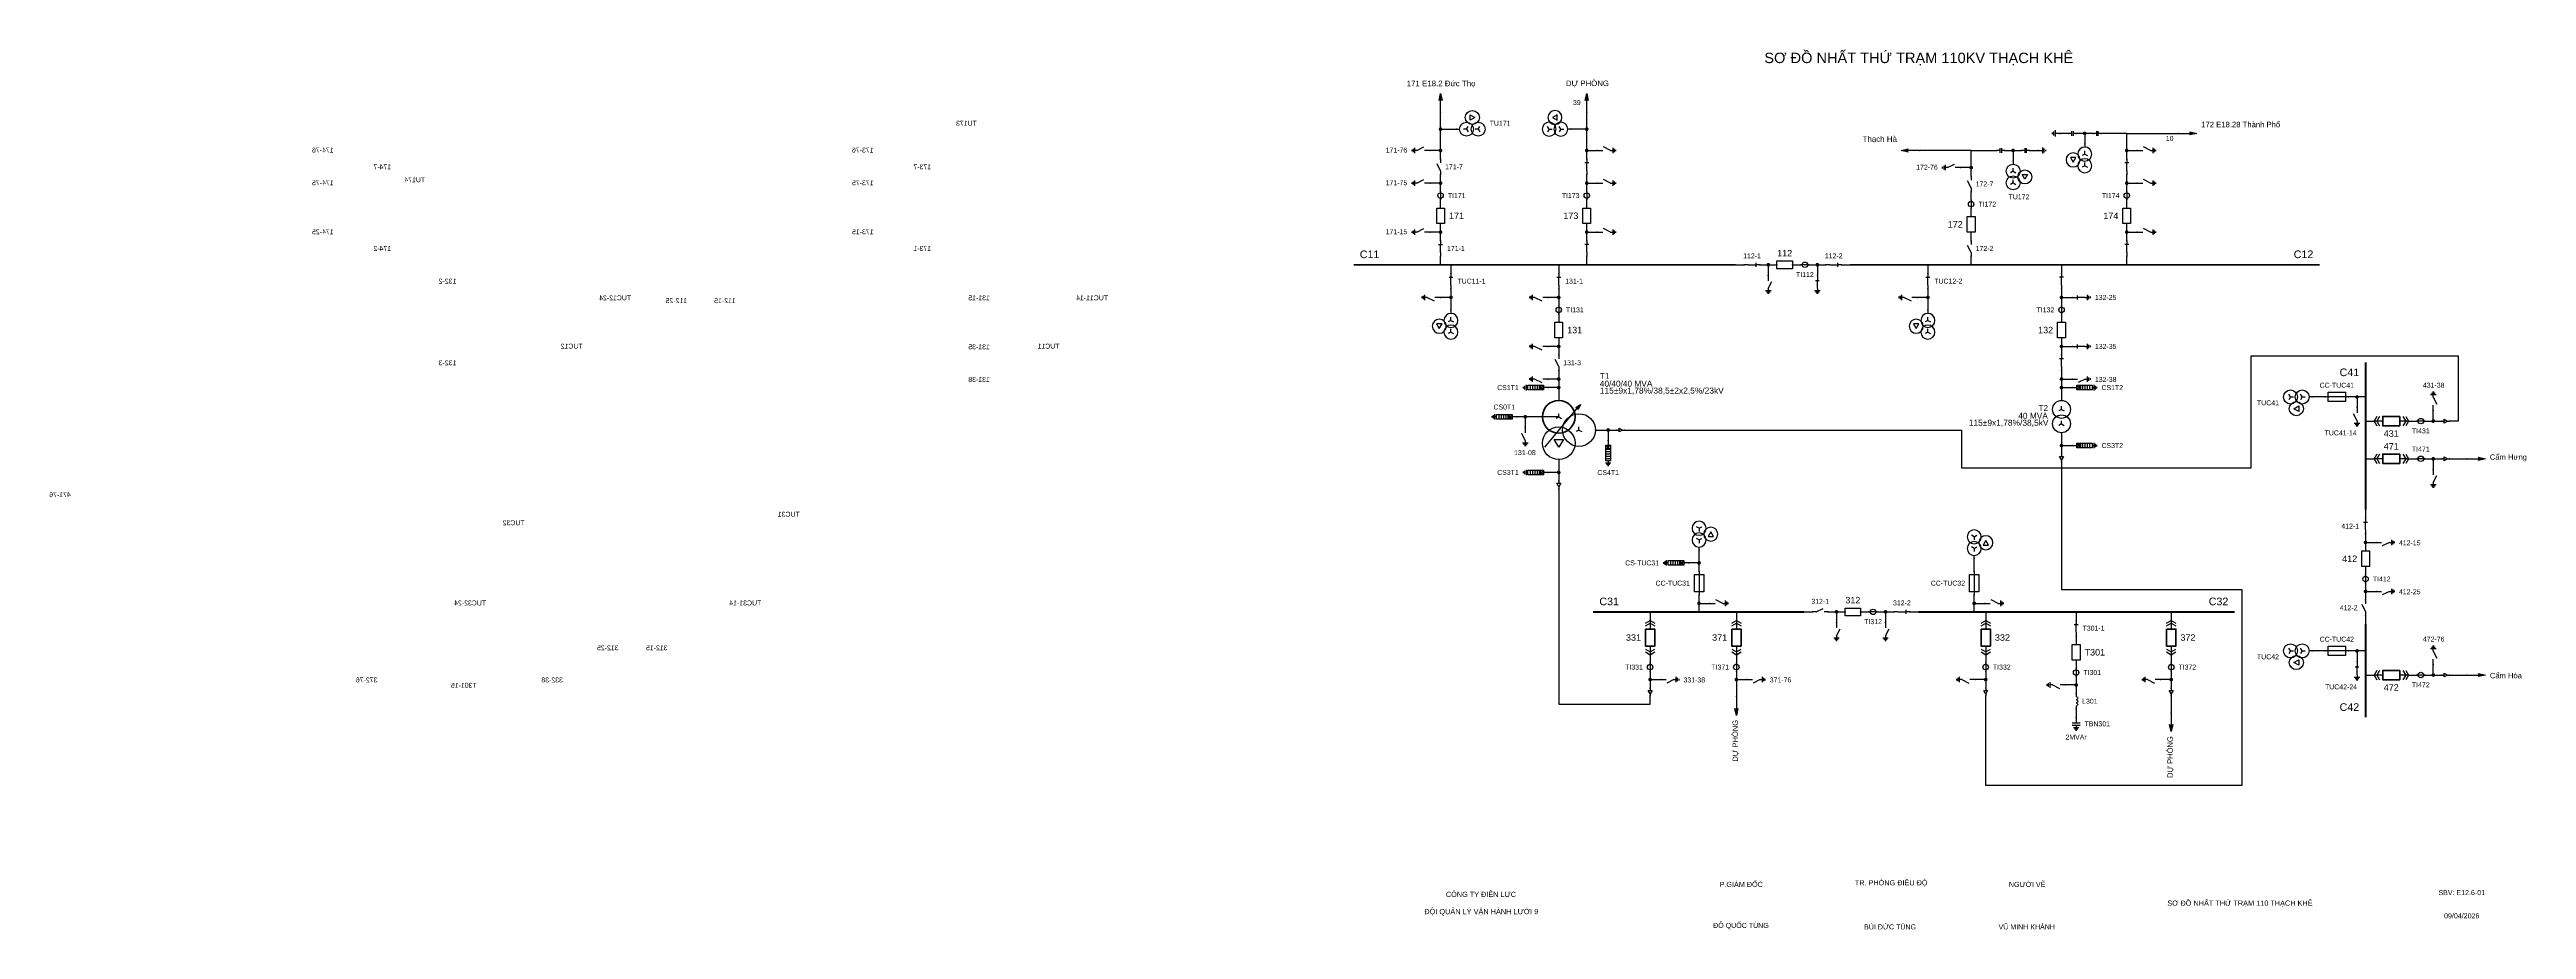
# Model space of a CAD drawing. Header units: millimetres. Extents: x -384 to 411, y 7 to 290.
import ezdxf

# ---------------------------------------------------------------- set-up
doc = ezdxf.new("R2010")
doc.units = ezdxf.units.MM
for name, color, linetype, lineweight in [('BUSBAR_110KV', 1, 'Continuous', 50), ('BUSBAR_22KV', 5, 'Continuous', 50), ('BUSBAR_35KV', 30, 'Continuous', 50), ('GROUND', 3, 'Continuous', 25), ('HV_110KV', 1, 'Continuous', 25), ('MV_22KV', 5, 'Continuous', 25), ('MV_35KV', 30, 'Continuous', 25)]:
    doc.layers.add(name, color=color, linetype=linetype, lineweight=lineweight)
doc.layers.add('SYM_PORTS', color=8, linetype='Continuous', plot=False)
doc.layers.add('TEXT', color=7, linetype='Continuous')
doc.styles.add('SLD_TEXT', font='arial.ttf')

# ---------------------------------------------------------------- blocks, each defined once
blk = doc.blocks.new('SYM_DISCONNECTOR_CLOSED')
at = {"lineweight": 25}
for points in [[(-0.625, 1.25), (0.625, 1.25)], [(0, 2.5), (0, 1.25)], [(0, -1.25), (0, 1.5)], [(0, -1.25), (0, -2.5)]]:
    blk.add_lwpolyline(points, dxfattribs=at)
at = {"layer": 'SYM_PORTS'}
for p in [(0, 2.5), (0, -2.5)]:
    blk.add_point(p, dxfattribs=at)
blk.add_attdef('DEVICE_CODE', (1.625, -0.5), '', height=2)
blk = doc.blocks.new('SYM_EARTHING_SWITCH_OPEN')
at = {"lineweight": 25}
for points in [[(0, -1.25), (-1.125, 1)], [(0, 3), (0, 1.25)], [(-0.875, -2), (0.875, -2)], [(-0.5625, -2.4375), (0.5625, -2.4375)], [(-0.25, -2.875), (0.25, -2.875)], [(0, -1.25), (0, -2)]]:
    blk.add_lwpolyline(points, dxfattribs=at)
at = {"layer": 'SYM_PORTS'}
blk.add_point((0, 3), dxfattribs=at)
blk.add_attdef('DEVICE_CODE', (1.875, 0), '', height=2)
blk = doc.blocks.new('SYM_CIRCUIT_BREAKER')
at = {"lineweight": 25}
blk.add_lwpolyline([(-1.25, 2.5), (1.25, 2.5), (1.25, -2.5), (-1.25, -2.5)], close=True, dxfattribs=at)
at = {"layer": 'SYM_PORTS'}
for p in [(0, 2.5), (0, -2.5)]:
    blk.add_point(p, dxfattribs=at)
blk.add_attdef('DEVICE_CODE', (2.25, -0.5), '', height=2)
at = {"flags": 1}
blk.add_attdef('RATING', (2.25, -3.5), '', height=2, dxfattribs=at)
blk = doc.blocks.new('SYM_CURRENT_TRANSFORMER')
at = {"lineweight": 25}
blk.add_lwpolyline([(0, 1.25), (0, -1.25)], dxfattribs=at)
blk.add_circle((0, 0), 0.875, dxfattribs=at)
at = {"layer": 'SYM_PORTS'}
for p in [(0, 1.25), (0, -1.25)]:
    blk.add_point(p, dxfattribs=at)
blk.add_attdef('DEVICE_CODE', (1.875, -1.75), '', height=2)
at = {"flags": 1}
blk.add_attdef('RATIO', (1.875, -4.75), '', height=2, dxfattribs=at)
blk = doc.blocks.new('SYM_DISCONNECTOR_OPEN')
at = {"lineweight": 25}
for points in [[(0, -1.25), (-1.125, 1)], [(0, 2.5), (0, 1.25)], [(0, -1.25), (0, -2.5)]]:
    blk.add_lwpolyline(points, dxfattribs=at)
at = {"layer": 'SYM_PORTS'}
for p in [(0, 2.5), (0, -2.5)]:
    blk.add_point(p, dxfattribs=at)
blk.add_attdef('DEVICE_CODE', (1, -0.5), '', height=2)
blk = doc.blocks.new('SYM_VOLTAGE_TRANSFORMER')
at = {"lineweight": 25}
for points in [[(0, 1.375), (-0.8625, 0.875)], [(0, 4.625), (0, 3.625)], [(0, 1.375), (0, 2.375)], [(0, 1.375), (0.8625, 0.875)], [(0, -2.375), (-0.8625, -2.875)], [(0, -2.375), (0, -1.375)], [(0, -2.375), (0.8625, -2.875)]]:
    blk.add_lwpolyline(points, dxfattribs=at)
blk.add_lwpolyline([(2.875, 0.25), (4.625, 0.25), (3.75, -1.25)], close=True, dxfattribs=at)
for centre in [(0, 1.375), (3.75, -0.5), (0, -2.375)]:
    blk.add_circle(centre, 2.25, dxfattribs=at)
at = {"layer": 'SYM_PORTS'}
blk.add_point((0, 4.625), dxfattribs=at)
blk.add_attdef('DEVICE_CODE', (7, 1.625), '', height=2)
at = {"flags": 1}
blk.add_attdef('RATIO', (7, -1.375), '', height=2, dxfattribs=at)
blk = doc.blocks.new('SYM_LINE_FEEDER_ARROW')
blk.add_hatch(color=7).paths.add_polyline_path([(0, -3), (-0.5, -0.75), (0, -1.25), (0.5, -0.75)])
at = {"lineweight": 25}
blk.add_lwpolyline([(0, 3), (0, -1.25)], dxfattribs=at)
blk.add_lwpolyline([(0, -3), (-0.5, -0.75), (0, -1.25), (0.5, -0.75)], close=True, dxfattribs=at)
at = {"layer": 'SYM_PORTS'}
blk.add_point((0, 3), dxfattribs=at)
blk.add_attdef('LINE_NAME', (1.5, 0), '', height=2)
blk = doc.blocks.new('SYM_SURGE_ARRESTER')
at = {"lineweight": 25}
for points in [[(-0.75, 2.5), (0.75, 2.5), (0.75, 1.25), (-0.75, 1.25)], [(-0.75, 1.25), (0.75, 1.25), (0.75, -2.5), (-0.75, -2.5)]]:
    blk.add_lwpolyline(points, close=True, dxfattribs=at)
for points in [[(-0.75, 2.5), (0.75, 1.25)], [(0.75, 2.5), (-0.75, 1.25)], [(-0.75, 0.5), (0.75, 0.5)], [(0, 4), (0, 2.5)], [(-0.875, -3.125), (0.875, -3.125)], [(-0.75, -0.25), (0.75, -0.25)], [(-0.75, -1), (0.75, -1)], [(-0.75, -1.75), (0.75, -1.75)], [(-0.5625, -3.5625), (0.5625, -3.5625)], [(-0.25, -4), (0.25, -4)], [(0, -2.5), (0, -3.125)]]:
    blk.add_lwpolyline(points, dxfattribs=at)
at = {"layer": 'SYM_PORTS'}
blk.add_point((0, 4), dxfattribs=at)
blk.add_attdef('DEVICE_CODE', (1.875, 1), '', height=2)
blk = doc.blocks.new('SYM_TRANSFORMER_3W')
blk.add_hatch(color=7).paths.add_polyline_path([(3.75, 8.25), (3.0125, 6.575), (2.2375, 7.225)])
at = {"lineweight": 25}
for points in [[(3.75, 8.25), (3.0125, 6.575), (2.2375, 7.225)], [(-4.75, -3), (-1.75, -3), (-3.25, -5.5)]]:
    blk.add_lwpolyline(points, close=True, dxfattribs=at)
for points in [[(-3.25, 4.25), (-8.5, 4.25)], [(-7.75, -5.5), (3.0125, 7.35)], [(-3.25, 4.25), (-4.1125, 3.75)], [(-3.25, 4.25), (-3.25, 5.25)], [(-3.25, 4.25), (-2.3875, 3.75)], [(3.25, 0), (2.3875, -0.5)], [(3.25, 0), (3.25, 1)], [(3.25, 0), (4.1125, -0.5)]]:
    blk.add_lwpolyline(points, dxfattribs=at)
at = {"lineweight": 50}
blk.add_circle((-3.25, 4.25), 5.25, dxfattribs=at)
at = {"lineweight": 25}
for centre in [(-3.25, -4.25), (3.25, 0)]:
    blk.add_circle(centre, 5.25, dxfattribs=at)
at = {"layer": 'SYM_PORTS'}
for p in [(-3.25, 9.5), (-8.5, 4.25), (8.5, 0), (-3.25, -9.5)]:
    blk.add_point(p, dxfattribs=at)
blk.add_attdef('DEVICE_CODE', (9.5, 6.5), '', height=2)
at = {"flags": 1}
for tag, p in [('VOLTAGE_RATIO', (9.5, 0.5)), ('POWER', (9.5, 3.5))]:
    blk.add_attdef(tag, p, '', height=2, dxfattribs=at)
blk = doc.blocks.new('SYM_CABLE_TERMINATION')
at = {"lineweight": 25}
blk.add_lwpolyline([(-0.625, 0.5), (0.625, 0.5), (0, -0.625)], close=True, dxfattribs=at)
for points in [[(0, 1.25), (0, 0.5)], [(0, -0.625), (0, -1.25)]]:
    blk.add_lwpolyline(points, dxfattribs=at)
at = {"layer": 'SYM_PORTS'}
for p in [(0, 1.25), (0, -1.25)]:
    blk.add_point(p, dxfattribs=at)
blk = doc.blocks.new('SYM_EARTHING_SWITCH_CLOSED')
at = {"lineweight": 25}
for points in [[(-0.625, 1.25), (0.625, 1.25)], [(0, 3), (0, 1.25)], [(0, -1.25), (0, 1.5)], [(-0.875, -2), (0.875, -2)], [(-0.5625, -2.4375), (0.5625, -2.4375)], [(-0.25, -2.875), (0.25, -2.875)], [(0, -1.25), (0, -2)]]:
    blk.add_lwpolyline(points, dxfattribs=at)
at = {"layer": 'SYM_PORTS'}
blk.add_point((0, 3), dxfattribs=at)
blk.add_attdef('DEVICE_CODE', (1.875, 0), '', height=2)
blk = doc.blocks.new('SYM_COUPLING_CAPACITOR')
at = {"lineweight": 25}
for points in [[(-0.75, 0.25), (0.75, 0.25)], [(0, 1.25), (0, 0.25)], [(-0.75, -0.25), (0.75, -0.25)], [(0, -0.25), (0, -1.25)]]:
    blk.add_lwpolyline(points, dxfattribs=at)
at = {"layer": 'SYM_PORTS'}
for p in [(0, 1.25), (0, -1.25)]:
    blk.add_point(p, dxfattribs=at)
blk.add_attdef('DEVICE_CODE', (1.75, -1.75), '', height=2)
blk = doc.blocks.new('SYM_GROUND_SYMBOL')
at = {"lineweight": 25}
for points in [[(0, 1.25), (0, -0.25)], [(-1, -0.25), (1, -0.25)], [(-0.625, -0.75), (0.625, -0.75)], [(-0.25, -1.25), (0.25, -1.25)]]:
    blk.add_lwpolyline(points, dxfattribs=at)
at = {"layer": 'SYM_PORTS'}
blk.add_point((0, 1.25), dxfattribs=at)
blk = doc.blocks.new('SYM_TRANSFORMER_2W')
at = {"lineweight": 25}
for points in [[(0, 2.3125), (-0.8625, 1.8125)], [(0, 2.3125), (0, 3.3125)], [(0, 2.3125), (0.8625, 1.8125)], [(0, -2.3125), (-0.8625, -2.8125)], [(0, -2.3125), (0, -1.3125)], [(0, -2.3125), (0.8625, -2.8125)]]:
    blk.add_lwpolyline(points, dxfattribs=at)
for centre in [(0, 2.3125), (0, -2.3125)]:
    blk.add_circle(centre, 2.875, dxfattribs=at)
at = {"layer": 'SYM_PORTS'}
for p in [(0, 5.1875), (0, -5.1875)]:
    blk.add_point(p, dxfattribs=at)
blk.add_attdef('DEVICE_CODE', (3.875, 2.1875), '', height=2)
at = {"flags": 1}
for tag, p in [('POWER', (3.875, -0.8125)), ('VOLTAGE_RATIO', (3.875, -3.8125))]:
    blk.add_attdef(tag, p, '', height=2, dxfattribs=at)
blk = doc.blocks.new('SYM_DRAWOUT_BREAKER')
at = {"lineweight": 25}
for points in [[(-1.5, 4.625), (0, 5.5), (1.5, 4.625)], [(-1.5, 3.75), (0, 4.625), (1.5, 3.75)], [(0, 5.5), (0, 2.75)], [(-1.5, -3.75), (0, -4.625), (1.5, -3.75)], [(-1.5, -4.625), (0, -5.5), (1.5, -4.625)], [(0, -2.75), (0, -5.5)]]:
    blk.add_lwpolyline(points, dxfattribs=at)
at = {"lineweight": 35}
blk.add_lwpolyline([(-1.5, 2.75), (1.5, 2.75), (1.5, -2.75), (-1.5, -2.75)], close=True, dxfattribs=at)
at = {"layer": 'SYM_PORTS'}
for p in [(0, 5.5), (0, -5.5)]:
    blk.add_point(p, dxfattribs=at)
blk.add_attdef('DEVICE_CODE', (2.5, 2.5), '', height=2)
at = {"flags": 1}
blk.add_attdef('RATING', (2.5, -0.5), '', height=2, dxfattribs=at)
blk = doc.blocks.new('SYM_FUSE_DISCONNECTOR')
at = {"lineweight": 25}
blk.add_lwpolyline([(-1.5, 2.75), (1.5, 2.75), (1.5, -2.75), (-1.5, -2.75)], close=True, dxfattribs=at)
blk.add_lwpolyline([(0, 3.75), (0, -3.75)], dxfattribs=at)
at = {"layer": 'SYM_PORTS'}
for p in [(0, 3.75), (0, -3.75)]:
    blk.add_point(p, dxfattribs=at)
blk.add_attdef('DEVICE_CODE', (2.5, 0.75), '', height=2)
at = {"flags": 1}
blk.add_attdef('RATING', (2.5, -2.25), '', height=2, dxfattribs=at)
blk = doc.blocks.new('SYM_SHUNT_REACTOR')
at = {"lineweight": 25}
for points in [[(0, 2.5), (0, 1.5)], [(0, 1.5), (0.25, 1.4325), (0.4325, 1.25), (0.5, 1), (0.4325, 0.75), (0.25, 0.5675), (0, 0.5), (0.25, 0.4325), (0.4325, 0.25), (0.5, 0), (0.4325, -0.25), (0.25, -0.4325), (0, -0.5), (0.25, -0.5675), (0.4325, -0.75), (0.5, -1), (0.4325, -1.25), (0.25, -1.4325), (0, -1.5)], [(0, -1.5), (0, -2.5)]]:
    blk.add_lwpolyline(points, dxfattribs=at)
at = {"layer": 'SYM_PORTS'}
for p in [(0, 2.5), (0, -2.5)]:
    blk.add_point(p, dxfattribs=at)
blk.add_attdef('DEVICE_CODE', (1.5, -0.5), '', height=2)
at = {"flags": 1}
blk.add_attdef('RATING', (1.5, -3.5), '', height=2, dxfattribs=at)
blk = doc.blocks.new('SYM_SHUNT_CAPACITOR')
at = {"lineweight": 25}
for points in [[(-1.25, 0.375), (1.25, 0.375)], [(0, 2), (0, 0.375)], [(-1.25, -0.375), (1.25, -0.375)], [(-0.875, -1.125), (0.875, -1.125)], [(-0.5625, -1.5625), (0.5625, -1.5625)], [(-0.25, -2), (0.25, -2)], [(0, -0.375), (0, -1.125)]]:
    blk.add_lwpolyline(points, dxfattribs=at)
at = {"layer": 'SYM_PORTS'}
blk.add_point((0, 2), dxfattribs=at)
blk.add_attdef('DEVICE_CODE', (2.25, -1), '', height=2)
at = {"flags": 1}
blk.add_attdef('RATING', (2.25, -4), '', height=2, dxfattribs=at)

msp = doc.modelspace()

# ---------------------------------------------------------------- hatches: boundary and pattern name
at = {"layer": 'HV_110KV'}
h = msp.add_hatch(color=7, dxfattribs=at)
edge = h.paths.add_edge_path()
edge.add_arc((62.2, 264.32), 0.6, 0, 360)
h = msp.add_hatch(color=7, dxfattribs=at)
edge = h.paths.add_edge_path()
edge.add_arc((109.13, 264.32), 0.6, 0, 360)
h = msp.add_hatch(color=7, dxfattribs=at)
edge = h.paths.add_edge_path()
edge.add_arc((269.03, 262.95), 0.6, 0, 360)
h = msp.add_hatch(color=7, dxfattribs=at)
edge = h.paths.add_edge_path()
edge.add_arc((62.2, 257.46), 0.6, 0, 360)
h = msp.add_hatch(color=7, dxfattribs=at)
edge = h.paths.add_edge_path()
edge.add_arc((109.13, 257.46), 0.6, 0, 360)
h = msp.add_hatch(color=7, dxfattribs=at)
edge = h.paths.add_edge_path()
edge.add_arc((246.03, 257.46), 0.6, 0, 360)
h = msp.add_hatch(color=7, dxfattribs=at)
edge = h.paths.add_edge_path()
edge.add_arc((282.51, 257.46), 0.6, 0, 360)
h = msp.add_hatch(color=7, dxfattribs=at)
edge = h.paths.add_edge_path()
edge.add_arc((62.2, 246.97), 0.6, 0, 360)
h = msp.add_hatch(color=7, dxfattribs=at)
edge = h.paths.add_edge_path()
edge.add_arc((109.13, 246.97), 0.6, 0, 360)
h = msp.add_hatch(color=7, dxfattribs=at)
edge = h.paths.add_edge_path()
edge.add_arc((232.55, 251.97), 0.6, 0, 360)
h = msp.add_hatch(color=7, dxfattribs=at)
edge = h.paths.add_edge_path()
edge.add_arc((282.51, 246.97), 0.6, 0, 360)
h = msp.add_hatch(color=7, dxfattribs=at)
edge = h.paths.add_edge_path()
edge.add_arc((62.2, 231.24), 0.6, 0, 360)
h = msp.add_hatch(color=7, dxfattribs=at)
edge = h.paths.add_edge_path()
edge.add_arc((109.13, 231.24), 0.6, 0, 360)
h = msp.add_hatch(color=7, dxfattribs=at)
edge = h.paths.add_edge_path()
edge.add_arc((282.51, 231.24), 0.6, 0, 360)
h = msp.add_hatch(color=7, dxfattribs=at)
edge = h.paths.add_edge_path()
edge.add_arc((167.43, 220.75), 0.6, 0, 360)
h = msp.add_hatch(color=7, dxfattribs=at)
edge = h.paths.add_edge_path()
edge.add_arc((183.17, 220.75), 0.6, 0, 360)
h = msp.add_hatch(color=7, dxfattribs=at)
edge = h.paths.add_edge_path()
edge.add_arc((65.54, 210.26), 0.6, 0, 360)
h = msp.add_hatch(color=7, dxfattribs=at)
edge = h.paths.add_edge_path()
edge.add_arc((100.14, 210.26), 0.6, 0, 360)
h = msp.add_hatch(color=7, dxfattribs=at)
edge = h.paths.add_edge_path()
edge.add_arc((218.67, 210.26), 0.6, 0, 360)
h = msp.add_hatch(color=7, dxfattribs=at)
edge = h.paths.add_edge_path()
edge.add_arc((261.57, 210.26), 0.6, 0, 360)
h = msp.add_hatch(color=7, dxfattribs=at)
edge = h.paths.add_edge_path()
edge.add_arc((100.14, 194.52), 0.6, 0, 360)
h = msp.add_hatch(color=7, dxfattribs=at)
edge = h.paths.add_edge_path()
edge.add_arc((261.57, 194.52), 0.6, 0, 360)
h = msp.add_hatch(color=7, dxfattribs=at)
edge = h.paths.add_edge_path()
edge.add_arc((100.14, 184.03), 0.6, 0, 360)
h = msp.add_hatch(color=7, dxfattribs=at)
edge = h.paths.add_edge_path()
edge.add_arc((261.57, 184.03), 0.6, 0, 360)
h = msp.add_hatch(color=7, dxfattribs=at)
edge = h.paths.add_edge_path()
edge.add_arc((100.14, 181.29), 0.6, 0, 360)
h = msp.add_hatch(color=7, dxfattribs=at)
edge = h.paths.add_edge_path()
edge.add_arc((261.57, 181.29), 0.6, 0, 360)
h = msp.add_hatch(color=7, dxfattribs=at)
edge = h.paths.add_edge_path()
edge.add_arc((89.4, 171.92), 0.6, 0, 360)
at = {"layer": 'MV_22KV'}
h = msp.add_hatch(color=7, dxfattribs=at)
edge = h.paths.add_edge_path()
edge.add_arc((356.45, 178.28), 0.6, 0, 360)
h = msp.add_hatch(color=7, dxfattribs=at)
edge = h.paths.add_edge_path()
edge.add_arc((116.01, 167.67), 0.6, 0, 360)
h = msp.add_hatch(color=7, dxfattribs=at)
edge = h.paths.add_edge_path()
edge.add_arc((380.93, 170.54), 0.6, 0, 360)
h = msp.add_hatch(color=7, dxfattribs=at)
edge = h.paths.add_edge_path()
edge.add_arc((380.93, 158.42), 0.6, 0, 360)
h = msp.add_hatch(color=7, dxfattribs=at)
edge = h.paths.add_edge_path()
edge.add_arc((359.19, 131.56), 0.6, 0, 360)
h = msp.add_hatch(color=7, dxfattribs=at)
edge = h.paths.add_edge_path()
edge.add_arc((359.19, 115.83), 0.6, 0, 360)
h = msp.add_hatch(color=7, dxfattribs=at)
edge = h.paths.add_edge_path()
edge.add_arc((356.45, 96.71), 0.6, 0, 360)
h = msp.add_hatch(color=7, dxfattribs=at)
edge = h.paths.add_edge_path()
edge.add_arc((380.93, 88.97), 0.6, 0, 360)
at = {"layer": 'MV_35KV'}
h = msp.add_hatch(color=7, dxfattribs=at)
edge = h.paths.add_edge_path()
edge.add_arc((261.57, 162.68), 0.6, 0, 360)
h = msp.add_hatch(color=7, dxfattribs=at)
edge = h.paths.add_edge_path()
edge.add_arc((100.14, 154.05), 0.6, 0, 360)
h = msp.add_hatch(color=7, dxfattribs=at)
edge = h.paths.add_edge_path()
edge.add_arc((145.19, 124.98), 0.6, 0, 360)
h = msp.add_hatch(color=7, dxfattribs=at)
edge = h.paths.add_edge_path()
edge.add_arc((145.19, 111.99), 0.6, 0, 360)
h = msp.add_hatch(color=7, dxfattribs=at)
edge = h.paths.add_edge_path()
edge.add_arc((233.54, 111.99), 0.6, 0, 360)
h = msp.add_hatch(color=7, dxfattribs=at)
edge = h.paths.add_edge_path()
edge.add_arc((189.33, 109.25), 0.6, 0, 360)
h = msp.add_hatch(color=7, dxfattribs=at)
edge = h.paths.add_edge_path()
edge.add_arc((205.06, 109.25), 0.6, 0, 360)
h = msp.add_hatch(color=7, dxfattribs=at)
edge = h.paths.add_edge_path()
edge.add_arc((129.49, 87.51), 0.6, 0, 360)
h = msp.add_hatch(color=7, dxfattribs=at)
edge = h.paths.add_edge_path()
edge.add_arc((157.17, 87.51), 0.6, 0, 360)
h = msp.add_hatch(color=7, dxfattribs=at)
edge = h.paths.add_edge_path()
edge.add_arc((237.22, 87.51), 0.6, 0, 360)
h = msp.add_hatch(color=7, dxfattribs=at)
edge = h.paths.add_edge_path()
edge.add_arc((296.78, 87.51), 0.6, 0, 360)
h = msp.add_hatch(color=7, dxfattribs=at)
edge = h.paths.add_edge_path()
edge.add_arc((266.26, 85.77), 0.6, 0, 360)

# ---------------------------------------------------------------- linework, layer by layer
at = {"layer": 'BUSBAR_110KV', "const_width": 0.604}
for points in [[(34.25, 220.75), (156.95, 220.75)], [(193.66, 220.75), (344.42, 220.75)]]:
    msp.add_lwpolyline(points, dxfattribs=at)
at = {"layer": 'BUSBAR_22KV', "const_width": 0.604}
for points in [[(359.19, 189.45), (359.19, 142.05)], [(359.19, 105.34), (359.19, 75.35)]]:
    msp.add_lwpolyline(points, dxfattribs=at)
at = {"layer": 'BUSBAR_35KV', "const_width": 0.604}
for points in [[(111.16, 109.25), (178.84, 109.25)], [(215.55, 109.25), (317.13, 109.25)]]:
    msp.add_lwpolyline(points, dxfattribs=at)
at = {"layer": 'GROUND'}
for points in [[(263.78, 262.95), (261.04, 262.95)], [(251.27, 257.46), (254.02, 257.46)]]:
    msp.add_lwpolyline(points, dxfattribs=at)
at = {"layer": 'HV_110KV'}
for points in [[(62.2, 264.32), (62.2, 269.81)], [(62.2, 257.46), (62.2, 264.32)], [(62.2, 264.32), (67.28, 264.32)], [(109.13, 264.32), (104.06, 264.32)], [(109.13, 264.32), (109.13, 269.81)], [(109.13, 257.46), (109.13, 264.32)], [(269.03, 262.95), (266.28, 262.95)], [(271.77, 262.95), (269.03, 262.95)], [(269.03, 262.95), (269.03, 259.57)], [(282.51, 262.95), (274.27, 262.95)], [(282.51, 257.46), (282.51, 262.95)], [(282.51, 262.95), (298.97, 262.95)], [(62.2, 257.46), (58.82, 257.46)], [(62.2, 254.72), (62.2, 257.46)], [(109.13, 254.72), (109.13, 257.46)], [(109.13, 257.46), (112.52, 257.46)], [(232.55, 257.46), (216.08, 257.46)], [(232.55, 251.97), (232.55, 257.46)], [(232.55, 257.46), (240.79, 257.46)], [(243.29, 257.46), (246.03, 257.46)], [(246.03, 257.46), (246.03, 254.08)], [(246.03, 257.46), (248.77, 257.46)], [(282.51, 254.72), (282.51, 257.46)], [(282.51, 257.46), (285.89, 257.46)], [(62.2, 246.97), (58.82, 246.97)], [(62.2, 246.97), (62.2, 249.72)], [(62.2, 244.23), (62.2, 246.97)], [(109.13, 246.97), (109.13, 249.72)], [(109.13, 244.23), (109.13, 246.97)], [(109.13, 246.97), (112.52, 246.97)], [(232.55, 251.97), (229.17, 251.97)], [(232.55, 249.23), (232.55, 251.97)], [(282.51, 246.97), (282.51, 249.72)], [(282.51, 244.23), (282.51, 246.97)], [(282.51, 246.97), (285.89, 246.97)], [(62.2, 238.98), (62.2, 241.73)], [(109.13, 238.98), (109.13, 241.73)], [(232.55, 241.48), (232.55, 244.23)], [(232.55, 236.24), (232.55, 238.98)], [(282.51, 238.98), (282.51, 241.73)], [(62.2, 231.24), (58.82, 231.24)], [(62.2, 231.24), (62.2, 233.98)], [(62.2, 228.49), (62.2, 231.24)], [(109.13, 231.24), (109.13, 233.98)], [(109.13, 228.49), (109.13, 231.24)], [(109.13, 231.24), (112.52, 231.24)], [(232.55, 228.49), (232.55, 231.24)], [(282.51, 231.24), (282.51, 233.98)], [(282.51, 228.49), (282.51, 231.24)], [(282.51, 231.24), (285.89, 231.24)], [(62.2, 220.75), (62.2, 223.49)], [(109.13, 220.75), (109.13, 223.49)], [(232.55, 220.75), (232.55, 223.49)], [(282.51, 220.75), (282.51, 223.49)], [(65.54, 220.75), (65.54, 218)], [(100.14, 220.75), (100.14, 218)], [(156.95, 220.75), (159.69, 220.75)], [(164.69, 220.75), (167.43, 220.75)], [(167.43, 220.75), (167.43, 217.36)], [(167.43, 220.75), (170.18, 220.75)], [(175.18, 220.75), (177.92, 220.75)], [(180.42, 220.75), (183.17, 220.75)], [(183.17, 220.75), (183.17, 217.36)], [(183.17, 220.75), (185.91, 220.75)], [(190.91, 220.75), (193.66, 220.75)], [(218.67, 220.75), (218.67, 218)], [(261.57, 220.75), (261.57, 218)], [(65.54, 210.26), (62.16, 210.26)], [(65.54, 213), (65.54, 210.26)], [(65.54, 210.26), (65.54, 206.14)], [(100.14, 210.26), (96.76, 210.26)], [(100.14, 213), (100.14, 210.26)], [(100.14, 210.26), (100.14, 207.51)], [(218.67, 210.26), (215.28, 210.26)], [(218.67, 213), (218.67, 210.26)], [(218.67, 210.26), (218.67, 206.14)], [(261.57, 213), (261.57, 210.26)], [(261.57, 210.26), (264.95, 210.26)], [(261.57, 210.26), (261.57, 207.51)], [(100.14, 205.01), (100.14, 202.27)], [(261.57, 205.01), (261.57, 202.27)], [(100.14, 194.52), (96.76, 194.52)], [(100.14, 197.27), (100.14, 194.52)], [(100.14, 194.52), (100.14, 191.78)], [(261.57, 197.27), (261.57, 194.52)], [(261.57, 194.52), (264.95, 194.52)], [(261.57, 194.52), (261.57, 191.78)], [(100.14, 184.03), (96.76, 184.03)], [(100.14, 186.78), (100.14, 184.03)], [(100.14, 184.03), (100.14, 181.29)], [(261.57, 186.78), (261.57, 184.03)], [(261.57, 184.03), (264.95, 184.03)], [(261.57, 184.03), (261.57, 181.29)], [(100.14, 181.29), (96.76, 181.29)], [(100.14, 181.29), (100.14, 177.17)], [(261.57, 181.29), (264.95, 181.29)], [(261.57, 181.29), (261.57, 177.17)], [(89.4, 171.92), (86.66, 171.92)], [(94.89, 171.92), (89.4, 171.92)], [(89.4, 171.92), (89.4, 168.54)]]:
    msp.add_lwpolyline(points, dxfattribs=at)
at = {"layer": 'MV_22KV'}
for points in [[(121.26, 167.67), (123.96, 167.67), (229.5, 167.67), (229.5, 155.49), (322.5, 155.49), (322.5, 191.49), (388.87, 191.49), (388.87, 170.54), (386.17, 170.54)], [(346.2, 178.28), (342.08, 178.28)], [(356.45, 178.28), (353.7, 178.28)], [(359.19, 178.28), (356.45, 178.28)], [(356.45, 178.28), (356.45, 174.9)], [(111.89, 167.67), (116.01, 167.67)], [(116.01, 167.67), (116.01, 164.29)], [(116.01, 167.67), (118.76, 167.67)], [(359.19, 170.54), (361.94, 170.54)], [(372.94, 170.54), (375.68, 170.54)], [(378.18, 170.54), (380.93, 170.54)], [(380.93, 170.54), (380.93, 173.93)], [(380.93, 170.54), (383.67, 170.54)], [(359.19, 158.42), (361.94, 158.42)], [(372.94, 158.42), (375.68, 158.42)], [(378.18, 158.42), (380.93, 158.42)], [(380.93, 158.42), (380.93, 155.04)], [(380.93, 158.42), (383.67, 158.42)], [(386.17, 158.42), (391.66, 158.42)], [(359.19, 142.05), (359.19, 139.31)], [(359.19, 134.31), (359.19, 131.56)], [(359.19, 131.56), (362.57, 131.56)], [(359.19, 131.56), (359.19, 128.82)], [(359.19, 123.82), (359.19, 121.07)], [(359.19, 118.57), (359.19, 115.83)], [(359.19, 115.83), (362.57, 115.83)], [(359.19, 115.83), (359.19, 113.08)], [(359.19, 108.08), (359.19, 105.34)], [(346.2, 96.71), (342.08, 96.71)], [(356.45, 96.71), (353.7, 96.71)], [(359.19, 96.71), (356.45, 96.71)], [(356.45, 96.71), (356.45, 93.33)], [(359.19, 88.97), (361.94, 88.97)], [(372.94, 88.97), (375.68, 88.97)], [(378.18, 88.97), (380.93, 88.97)], [(380.93, 88.97), (380.93, 92.35)], [(380.93, 88.97), (383.67, 88.97)], [(386.17, 88.97), (391.66, 88.97)]]:
    msp.add_lwpolyline(points, dxfattribs=at)
at = {"layer": 'MV_35KV'}
for points in [[(261.57, 166.8), (261.57, 162.68)], [(261.57, 162.68), (264.95, 162.68)], [(261.57, 162.68), (261.57, 159.93)], [(100.14, 154.05), (96.76, 154.05)], [(100.14, 158.17), (100.14, 154.05)], [(100.14, 154.05), (100.14, 151.31)], [(261.57, 157.43), (261.57, 154.73), (261.57, 116.49), (319.5, 116.49), (319.5, 53.49), (237.22, 53.49), (237.22, 79.57), (237.22, 82.27)], [(100.14, 148.81), (100.14, 146.11), (100.14, 79.57), (129.49, 79.57), (129.49, 82.27)], [(145.19, 124.98), (145.19, 129.1)], [(145.19, 124.98), (141.81, 124.98)], [(145.19, 122.24), (145.19, 124.98)], [(233.54, 122.24), (233.54, 126.35)], [(145.19, 111.99), (145.19, 114.74)], [(145.19, 109.25), (145.19, 111.99)], [(145.19, 111.99), (148.58, 111.99)], [(233.54, 111.99), (233.54, 114.74)], [(233.54, 109.25), (233.54, 111.99)], [(233.54, 111.99), (236.93, 111.99)], [(129.49, 109.25), (129.49, 106.5)], [(157.17, 109.25), (157.17, 106.5)], [(178.84, 109.25), (181.58, 109.25)], [(186.58, 109.25), (189.33, 109.25)], [(189.33, 109.25), (189.33, 105.86)], [(189.33, 109.25), (192.07, 109.25)], [(197.07, 109.25), (199.82, 109.25)], [(202.32, 109.25), (205.06, 109.25)], [(205.06, 109.25), (205.06, 105.86)], [(205.06, 109.25), (207.81, 109.25)], [(212.81, 109.25), (215.55, 109.25)], [(237.22, 109.25), (237.22, 106.5)], [(266.26, 109.25), (266.26, 106.5)], [(296.78, 109.25), (296.78, 106.5)], [(129.49, 95.5), (129.49, 92.76)], [(157.17, 95.5), (157.17, 92.76)], [(237.22, 95.5), (237.22, 92.76)], [(266.26, 101.5), (266.26, 98.76)], [(296.78, 95.5), (296.78, 92.76)], [(129.49, 90.26), (129.49, 87.51)], [(129.49, 87.51), (132.88, 87.51)], [(129.49, 87.51), (129.49, 84.77)], [(157.17, 90.26), (157.17, 87.51)], [(157.17, 87.51), (160.55, 87.51)], [(157.17, 87.51), (157.17, 82.02)], [(237.22, 87.51), (233.84, 87.51)], [(237.22, 90.26), (237.22, 87.51)], [(237.22, 87.51), (237.22, 84.77)], [(266.26, 93.76), (266.26, 91.01)], [(266.26, 88.51), (266.26, 85.77)], [(296.78, 87.51), (293.4, 87.51)], [(296.78, 90.26), (296.78, 87.51)], [(296.78, 87.51), (296.78, 84.77)], [(266.26, 85.77), (262.87, 85.77)], [(266.26, 85.77), (266.26, 83.02)], [(296.78, 82.27), (296.78, 76.78)], [(266.26, 78.02), (266.26, 75.28)]]:
    msp.add_lwpolyline(points, dxfattribs=at)

# ---------------------------------------------------------------- block references
at = {"layer": 'GROUND'}
for name, p, rotation in [('SYM_GROUND_SYMBOL', (259.79, 262.95), 270), ('SYM_COUPLING_CAPACITOR', (250.02, 257.46), 270), ('SYM_GROUND_SYMBOL', (255.27, 257.46), 90)]:
    msp.add_blockref(name, p, dxfattribs=dict(at, rotation=rotation))
at = {"layer": 'HV_110KV'}
for name, p, rotation in [('SYM_LINE_FEEDER_ARROW', (62.2, 272.81), 180), ('SYM_LINE_FEEDER_ARROW', (109.13, 272.81), 180), ('SYM_COUPLING_CAPACITOR', (265.03, 262.95), 270), ('SYM_COUPLING_CAPACITOR', (273.02, 262.95), 270), ('SYM_LINE_FEEDER_ARROW', (301.97, 262.95), 90), ('SYM_LINE_FEEDER_ARROW', (213.08, 257.46), 270), ('SYM_COUPLING_CAPACITOR', (242.04, 257.46), 270)]:
    msp.add_blockref(name, p, dxfattribs=dict(at, rotation=rotation))
ref = msp.add_blockref('SYM_VOLTAGE_TRANSFORMER', (99.43, 264.32), dxfattribs=dict(at, xscale=-1, rotation=270))
ref.add_attrib('DEVICE_CODE', 'TU173', (86.68, 265.41), dxfattribs={"layer": 'TEXT', "extrusion": (0, 0, -1), "height": 1.594, "style": 'SLD_TEXT'})
ref = msp.add_blockref('SYM_VOLTAGE_TRANSFORMER', (71.9, 264.32), dxfattribs=dict(at, rotation=90))
ref.add_attrib('DEVICE_CODE', 'TU171', (77.98, 265.41), dxfattribs={"layer": 'TEXT', "height": 1.594, "style": 'SLD_TEXT'})
ref = msp.add_blockref('SYM_EARTHING_SWITCH_OPEN', (288.89, 257.46), dxfattribs=dict(at, xscale=-1, rotation=90))
ref.add_attrib('DEVICE_CODE', '174-76', (293.21, 256.8), dxfattribs={"layer": 'TEXT', "extrusion": (0, 0, -1), "height": 1.594, "style": 'SLD_TEXT'})
ref = msp.add_blockref('SYM_DISCONNECTOR_CLOSED', (282.51, 252.22), dxfattribs=dict(at, xscale=-1))
ref.add_attrib('DEVICE_CODE', '174-7', (274.74, 251.42), dxfattribs={"layer": 'TEXT', "extrusion": (0, 0, -1), "height": 1.594, "style": 'SLD_TEXT'})
ref = msp.add_blockref('SYM_VOLTAGE_TRANSFORMER', (269.03, 254.94), dxfattribs=dict(at, xscale=-1))
ref.add_attrib('DEVICE_CODE', 'TU174', (263.81, 247.27), dxfattribs={"layer": 'TEXT', "extrusion": (0, 0, -1), "height": 1.594, "style": 'SLD_TEXT'})
ref = msp.add_blockref('SYM_EARTHING_SWITCH_OPEN', (115.52, 257.46), dxfattribs=dict(at, xscale=-1, rotation=90))
ref.add_attrib('DEVICE_CODE', '173-76', (119.84, 256.8), dxfattribs={"layer": 'TEXT', "extrusion": (0, 0, -1), "height": 1.594, "style": 'SLD_TEXT'})
ref = msp.add_blockref('SYM_DISCONNECTOR_CLOSED', (109.13, 252.22), dxfattribs=dict(at, xscale=-1))
ref.add_attrib('DEVICE_CODE', '173-7', (101.37, 251.43), dxfattribs={"layer": 'TEXT', "extrusion": (0, 0, -1), "height": 1.594, "style": 'SLD_TEXT'})
ref = msp.add_blockref('SYM_EARTHING_SWITCH_OPEN', (55.82, 257.46), dxfattribs=dict(at, rotation=270))
ref.add_attrib('DEVICE_CODE', '171-76', (44.57, 256.8), dxfattribs={"layer": 'TEXT', "height": 1.594, "style": 'SLD_TEXT'})
ref = msp.add_blockref('SYM_DISCONNECTOR_OPEN', (62.2, 252.22), dxfattribs=at)
ref.add_attrib('DEVICE_CODE', '171-7', (63.66, 251.42), dxfattribs={"layer": 'TEXT', "height": 1.594, "style": 'SLD_TEXT'})
ref = msp.add_blockref('SYM_EARTHING_SWITCH_OPEN', (288.89, 246.97), dxfattribs=dict(at, xscale=-1, rotation=90))
ref.add_attrib('DEVICE_CODE', '174-75', (293.21, 246.31), dxfattribs={"layer": 'TEXT', "extrusion": (0, 0, -1), "height": 1.594, "style": 'SLD_TEXT'})
ref = msp.add_blockref('SYM_EARTHING_SWITCH_OPEN', (115.52, 246.97), dxfattribs=dict(at, xscale=-1, rotation=90))
ref.add_attrib('DEVICE_CODE', '173-75', (119.84, 246.31), dxfattribs={"layer": 'TEXT', "extrusion": (0, 0, -1), "height": 1.594, "style": 'SLD_TEXT'})
ref = msp.add_blockref('SYM_EARTHING_SWITCH_OPEN', (55.82, 246.97), dxfattribs=dict(at, rotation=270))
ref.add_attrib('DEVICE_CODE', '171-75', (44.57, 246.31), dxfattribs={"layer": 'TEXT', "height": 1.594, "style": 'SLD_TEXT'})
ref = msp.add_blockref('SYM_EARTHING_SWITCH_OPEN', (226.17, 251.97), dxfattribs=dict(at, rotation=270))
ref.add_attrib('DEVICE_CODE', '172-76', (214.91, 251.31), dxfattribs={"layer": 'TEXT', "height": 1.594, "style": 'SLD_TEXT'})
ref = msp.add_blockref('SYM_DISCONNECTOR_OPEN', (232.55, 246.73), dxfattribs=at)
ref.add_attrib('DEVICE_CODE', '172-7', (234, 245.93), dxfattribs={"layer": 'TEXT', "height": 1.594, "style": 'SLD_TEXT'})
ref = msp.add_blockref('SYM_VOLTAGE_TRANSFORMER', (246.03, 249.45), dxfattribs=at)
ref.add_attrib('DEVICE_CODE', 'TU172', (244.56, 241.78), dxfattribs={"layer": 'TEXT', "height": 1.594, "style": 'SLD_TEXT'})
ref = msp.add_blockref('SYM_CIRCUIT_BREAKER', (62.2, 236.48), dxfattribs=at)
ref.add_attrib('DEVICE_CODE', '171', (64.91, 235.44), dxfattribs={"layer": 'TEXT', "height": 2.072, "style": 'SLD_TEXT'})
ref = msp.add_blockref('SYM_CURRENT_TRANSFORMER', (62.2, 242.98), dxfattribs=at)
ref.add_attrib('DEVICE_CODE', 'TI171', (64.53, 242.18), dxfattribs={"layer": 'TEXT', "height": 1.594, "style": 'SLD_TEXT'})
ref = msp.add_blockref('SYM_CURRENT_TRANSFORMER', (109.13, 242.98), dxfattribs=at)
ref.add_attrib('DEVICE_CODE', 'TI173', (101.12, 242.19), dxfattribs={"layer": 'TEXT', "height": 1.594, "style": 'SLD_TEXT'})
ref = msp.add_blockref('SYM_CIRCUIT_BREAKER', (109.13, 236.48), dxfattribs=at)
ref.add_attrib('DEVICE_CODE', '173', (101.61, 235.46), dxfattribs={"layer": 'TEXT', "height": 2.074, "style": 'SLD_TEXT'})
ref = msp.add_blockref('SYM_CURRENT_TRANSFORMER', (232.55, 240.23), dxfattribs=at)
ref.add_attrib('DEVICE_CODE', 'TI172', (234.88, 239.43), dxfattribs={"layer": 'TEXT', "height": 1.594, "style": 'SLD_TEXT'})
ref = msp.add_blockref('SYM_CURRENT_TRANSFORMER', (282.51, 242.98), dxfattribs=at)
ref.add_attrib('DEVICE_CODE', 'TI174', (274.49, 242.18), dxfattribs={"layer": 'TEXT', "height": 1.594, "style": 'SLD_TEXT'})
ref = msp.add_blockref('SYM_CIRCUIT_BREAKER', (282.51, 236.48), dxfattribs=at)
ref.add_attrib('DEVICE_CODE', '174', (274.98, 235.44), dxfattribs={"layer": 'TEXT', "height": 2.072, "style": 'SLD_TEXT'})
ref = msp.add_blockref('SYM_EARTHING_SWITCH_OPEN', (288.89, 231.24), dxfattribs=dict(at, xscale=-1, rotation=90))
ref.add_attrib('DEVICE_CODE', '174-25', (293.21, 230.58), dxfattribs={"layer": 'TEXT', "extrusion": (0, 0, -1), "height": 1.594, "style": 'SLD_TEXT'})
ref = msp.add_blockref('SYM_EARTHING_SWITCH_OPEN', (115.52, 231.24), dxfattribs=dict(at, xscale=-1, rotation=90))
ref.add_attrib('DEVICE_CODE', '173-15', (119.84, 230.58), dxfattribs={"layer": 'TEXT', "extrusion": (0, 0, -1), "height": 1.594, "style": 'SLD_TEXT'})
ref = msp.add_blockref('SYM_EARTHING_SWITCH_OPEN', (55.82, 231.24), dxfattribs=dict(at, rotation=270))
ref.add_attrib('DEVICE_CODE', '171-15', (44.57, 230.58), dxfattribs={"layer": 'TEXT', "height": 1.594, "style": 'SLD_TEXT'})
ref = msp.add_blockref('SYM_CIRCUIT_BREAKER', (232.55, 233.74), dxfattribs=at)
ref.add_attrib('DEVICE_CODE', '172', (225.02, 232.7), dxfattribs={"layer": 'TEXT', "height": 2.072, "style": 'SLD_TEXT'})
ref = msp.add_blockref('SYM_DISCONNECTOR_CLOSED', (282.51, 225.99), dxfattribs=dict(at, xscale=-1))
ref.add_attrib('DEVICE_CODE', '174-2', (274.74, 225.19), dxfattribs={"layer": 'TEXT', "extrusion": (0, 0, -1), "height": 1.594, "style": 'SLD_TEXT'})
ref = msp.add_blockref('SYM_DISCONNECTOR_CLOSED', (109.13, 225.99), dxfattribs=dict(at, xscale=-1))
ref.add_attrib('DEVICE_CODE', '173-1', (101.37, 225.21), dxfattribs={"layer": 'TEXT', "extrusion": (0, 0, -1), "height": 1.594, "style": 'SLD_TEXT'})
ref = msp.add_blockref('SYM_DISCONNECTOR_CLOSED', (62.2, 225.99), dxfattribs=at)
ref.add_attrib('DEVICE_CODE', '171-1', (64.28, 225.19), dxfattribs={"layer": 'TEXT', "height": 1.594, "style": 'SLD_TEXT'})
ref = msp.add_blockref('SYM_DISCONNECTOR_CLOSED', (162.19, 220.75), dxfattribs=dict(at, rotation=270))
ref.add_attrib('DEVICE_CODE', '112-1', (159.35, 222.82), dxfattribs={"layer": 'TEXT', "height": 1.594, "style": 'SLD_TEXT'})
ref = msp.add_blockref('SYM_CIRCUIT_BREAKER', (172.68, 220.75), dxfattribs=dict(at, rotation=270))
ref.add_attrib('DEVICE_CODE', '112', (170.27, 223.45), dxfattribs={"layer": 'TEXT', "height": 2.072, "style": 'SLD_TEXT'})
ref = msp.add_blockref('SYM_DISCONNECTOR_CLOSED', (188.41, 220.75), dxfattribs=dict(at, rotation=270))
ref.add_attrib('DEVICE_CODE', '112-2', (185.57, 222.82), dxfattribs={"layer": 'TEXT', "height": 1.594, "style": 'SLD_TEXT'})
ref = msp.add_blockref('SYM_DISCONNECTOR_OPEN', (232.55, 225.99), dxfattribs=at)
ref.add_attrib('DEVICE_CODE', '172-2', (234, 225.19), dxfattribs={"layer": 'TEXT', "height": 1.594, "style": 'SLD_TEXT'})
ref = msp.add_blockref('SYM_DISCONNECTOR_CLOSED', (261.57, 215.5), dxfattribs=dict(at, xscale=-1))
ref.add_attrib('DEVICE_CODE', '132-2', (253.8, 214.72), dxfattribs={"layer": 'TEXT', "extrusion": (0, 0, -1), "height": 1.594, "style": 'SLD_TEXT'})
ref = msp.add_blockref('SYM_EARTHING_SWITCH_CLOSED', (183.17, 214.36), dxfattribs=dict(at, xscale=-1))
ref.add_attrib('DEVICE_CODE', '112-25', (179.71, 208.44), dxfattribs={"layer": 'TEXT', "extrusion": (0, 0, -1), "height": 1.594, "style": 'SLD_TEXT'})
ref = msp.add_blockref('SYM_EARTHING_SWITCH_OPEN', (167.43, 214.36), dxfattribs=dict(at, xscale=-1))
ref.add_attrib('DEVICE_CODE', '112-15', (164.1, 208.44), dxfattribs={"layer": 'TEXT', "extrusion": (0, 0, -1), "height": 1.594, "style": 'SLD_TEXT'})
ref = msp.add_blockref('SYM_DISCONNECTOR_CLOSED', (65.54, 215.5), dxfattribs=at)
ref.add_attrib('DEVICE_CODE', 'TUC11-1', (67.62, 214.71), dxfattribs={"layer": 'TEXT', "height": 1.594, "style": 'SLD_TEXT'})
ref = msp.add_blockref('SYM_DISCONNECTOR_CLOSED', (100.14, 215.5), dxfattribs=at)
ref.add_attrib('DEVICE_CODE', '131-1', (102.22, 214.72), dxfattribs={"layer": 'TEXT', "height": 1.594, "style": 'SLD_TEXT'})
ref = msp.add_blockref('SYM_CURRENT_TRANSFORMER', (179.17, 220.75), dxfattribs=dict(at, rotation=270))
ref.add_attrib('DEVICE_CODE', 'TI112', (176.33, 216.82), dxfattribs={"layer": 'TEXT', "height": 1.594, "style": 'SLD_TEXT'})
ref = msp.add_blockref('SYM_DISCONNECTOR_CLOSED', (218.67, 215.5), dxfattribs=at)
ref.add_attrib('DEVICE_CODE', 'TUC12-2', (220.74, 214.71), dxfattribs={"layer": 'TEXT', "height": 1.594, "style": 'SLD_TEXT'})
ref = msp.add_blockref('SYM_EARTHING_SWITCH_OPEN', (212.28, 210.26), dxfattribs=dict(at, xscale=-1, rotation=270))
ref.add_attrib('DEVICE_CODE', 'TUC12-24', (197.69, 209.34), dxfattribs={"layer": 'TEXT', "extrusion": (0, 0, -1), "height": 1.594, "style": 'SLD_TEXT'})
ref = msp.add_blockref('SYM_EARTHING_SWITCH_OPEN', (93.76, 210.26), dxfattribs=dict(at, xscale=-1, rotation=270))
ref.add_attrib('DEVICE_CODE', '131-15', (82.5, 209.35), dxfattribs={"layer": 'TEXT', "extrusion": (0, 0, -1), "height": 1.594, "style": 'SLD_TEXT'})
ref = msp.add_blockref('SYM_EARTHING_SWITCH_OPEN', (59.16, 210.26), dxfattribs=dict(at, xscale=-1, rotation=270))
ref.add_attrib('DEVICE_CODE', 'TUC11-14', (44.57, 209.34), dxfattribs={"layer": 'TEXT', "extrusion": (0, 0, -1), "height": 1.594, "style": 'SLD_TEXT'})
ref = msp.add_blockref('SYM_CURRENT_TRANSFORMER', (100.14, 206.26), dxfattribs=at)
ref.add_attrib('DEVICE_CODE', 'TI131', (102.47, 205.48), dxfattribs={"layer": 'TEXT', "height": 1.594, "style": 'SLD_TEXT'})
ref = msp.add_blockref('SYM_CURRENT_TRANSFORMER', (261.57, 206.26), dxfattribs=at)
ref.add_attrib('DEVICE_CODE', 'TI132', (253.55, 205.48), dxfattribs={"layer": 'TEXT', "height": 1.594, "style": 'SLD_TEXT'})
ref = msp.add_blockref('SYM_EARTHING_SWITCH_CLOSED', (267.95, 210.26), dxfattribs=dict(at, rotation=90))
ref.add_attrib('DEVICE_CODE', '132-25', (272.28, 209.47), dxfattribs={"layer": 'TEXT', "height": 1.594, "style": 'SLD_TEXT'})
ref = msp.add_blockref('SYM_VOLTAGE_TRANSFORMER', (218.67, 201.51), dxfattribs=dict(at, xscale=-1))
ref.add_attrib('DEVICE_CODE', 'TUC12', (213.27, 193.82), dxfattribs={"layer": 'TEXT', "extrusion": (0, 0, -1), "height": 1.594, "style": 'SLD_TEXT'})
ref = msp.add_blockref('SYM_VOLTAGE_TRANSFORMER', (65.54, 201.51), dxfattribs=dict(at, xscale=-1))
ref.add_attrib('DEVICE_CODE', 'TUC11', (60.14, 193.82), dxfattribs={"layer": 'TEXT', "extrusion": (0, 0, -1), "height": 1.594, "style": 'SLD_TEXT'})
ref = msp.add_blockref('SYM_CIRCUIT_BREAKER', (100.14, 199.77), dxfattribs=at)
ref.add_attrib('DEVICE_CODE', '131', (102.84, 198.75), dxfattribs={"layer": 'TEXT', "height": 2.074, "style": 'SLD_TEXT'})
ref = msp.add_blockref('SYM_CIRCUIT_BREAKER', (261.57, 199.77), dxfattribs=at)
ref.add_attrib('DEVICE_CODE', '132', (254.04, 198.75), dxfattribs={"layer": 'TEXT', "height": 2.074, "style": 'SLD_TEXT'})
ref = msp.add_blockref('SYM_DISCONNECTOR_CLOSED', (261.57, 189.28), dxfattribs=dict(at, xscale=-1))
ref.add_attrib('DEVICE_CODE', '132-3', (253.8, 188.49), dxfattribs={"layer": 'TEXT', "extrusion": (0, 0, -1), "height": 1.594, "style": 'SLD_TEXT'})
ref = msp.add_blockref('SYM_EARTHING_SWITCH_OPEN', (93.76, 194.52), dxfattribs=dict(at, xscale=-1, rotation=270))
ref.add_attrib('DEVICE_CODE', '131-35', (82.5, 193.61), dxfattribs={"layer": 'TEXT', "extrusion": (0, 0, -1), "height": 1.594, "style": 'SLD_TEXT'})
ref = msp.add_blockref('SYM_DISCONNECTOR_OPEN', (100.14, 189.28), dxfattribs=at)
ref.add_attrib('DEVICE_CODE', '131-3', (101.59, 188.49), dxfattribs={"layer": 'TEXT', "height": 1.594, "style": 'SLD_TEXT'})
ref = msp.add_blockref('SYM_EARTHING_SWITCH_CLOSED', (267.95, 194.52), dxfattribs=dict(at, rotation=90))
ref.add_attrib('DEVICE_CODE', '132-35', (272.28, 193.74), dxfattribs={"layer": 'TEXT', "height": 1.594, "style": 'SLD_TEXT'})
ref = msp.add_blockref('SYM_EARTHING_SWITCH_OPEN', (93.76, 184.03), dxfattribs=dict(at, xscale=-1, rotation=270))
ref.add_attrib('DEVICE_CODE', '131-38', (82.5, 183.12), dxfattribs={"layer": 'TEXT', "extrusion": (0, 0, -1), "height": 1.594, "style": 'SLD_TEXT'})
ref = msp.add_blockref('SYM_TRANSFORMER_3W', (103.39, 167.67), dxfattribs=at)
ref.add_attrib('DEVICE_CODE', 'T1', (113.34, 184.12), dxfattribs={"layer": 'TEXT', "height": 1.898, "style": 'SLD_TEXT'})
ref = msp.add_blockref('SYM_EARTHING_SWITCH_OPEN', (267.95, 184.03), dxfattribs=dict(at, rotation=90))
ref.add_attrib('DEVICE_CODE', '132-38', (272.28, 183.12), dxfattribs={"layer": 'TEXT', "height": 1.594, "style": 'SLD_TEXT'})
ref = msp.add_blockref('SYM_SURGE_ARRESTER', (82.66, 171.92), dxfattribs=dict(at, rotation=270))
ref.add_attrib('DEVICE_CODE', 'CS0T1', (79.19, 174.27), dxfattribs={"layer": 'TEXT', "height": 1.594, "style": 'SLD_TEXT'})
ref = msp.add_blockref('SYM_SURGE_ARRESTER', (92.76, 181.29), dxfattribs=dict(at, rotation=270))
ref.add_attrib('DEVICE_CODE', 'CS1T1', (80.38, 180.49), dxfattribs={"layer": 'TEXT', "height": 1.594, "style": 'SLD_TEXT'})
ref = msp.add_blockref('SYM_TRANSFORMER_2W', (261.57, 171.98), dxfattribs=at)
ref.add_attrib('DEVICE_CODE', 'T2', (254.15, 173.77), dxfattribs={"layer": 'TEXT', "height": 1.898, "style": 'SLD_TEXT'})
ref = msp.add_blockref('SYM_SURGE_ARRESTER', (268.95, 181.29), dxfattribs=dict(at, rotation=90))
ref.add_attrib('DEVICE_CODE', 'CS1T2', (274.4, 180.49), dxfattribs={"layer": 'TEXT', "height": 1.594, "style": 'SLD_TEXT'})
ref = msp.add_blockref('SYM_EARTHING_SWITCH_OPEN', (89.4, 165.54), dxfattribs=at)
ref.add_attrib('DEVICE_CODE', '131-08', (85.81, 159.61), dxfattribs={"layer": 'TEXT', "height": 1.594, "style": 'SLD_TEXT'})
at = {"layer": 'MV_22KV'}
ref = msp.add_blockref('SYM_VOLTAGE_TRANSFORMER', (337.46, 178.28), dxfattribs=dict(at, rotation=270))
ref.add_attrib('DEVICE_CODE', 'TUC41', (324.33, 175.61), dxfattribs={"layer": 'TEXT', "height": 1.594, "style": 'SLD_TEXT'})
ref = msp.add_blockref('SYM_FUSE_DISCONNECTOR', (349.95, 178.28), dxfattribs=dict(at, rotation=270))
ref.add_attrib('DEVICE_CODE', 'CC-TUC41', (344.45, 181.26), dxfattribs={"layer": 'TEXT', "height": 1.594, "style": 'SLD_TEXT'})
ref = msp.add_blockref('SYM_EARTHING_SWITCH_OPEN', (380.93, 176.93), dxfattribs=dict(at, rotation=180))
ref.add_attrib('DEVICE_CODE', '431-38', (377.59, 181.28), dxfattribs={"layer": 'TEXT', "height": 1.594, "style": 'SLD_TEXT'})
at = {"layer": 'MV_22KV', "rotation": 90}
for name, p in [('SYM_CABLE_TERMINATION', (120.01, 167.67)), ('SYM_CABLE_TERMINATION', (384.92, 170.54)), ('SYM_CABLE_TERMINATION', (384.92, 158.42)), ('SYM_LINE_FEEDER_ARROW', (394.66, 158.42)), ('SYM_CABLE_TERMINATION', (384.92, 88.97)), ('SYM_LINE_FEEDER_ARROW', (394.66, 88.97))]:
    msp.add_blockref(name, p, dxfattribs=at)
at = {"layer": 'MV_22KV'}
ref = msp.add_blockref('SYM_EARTHING_SWITCH_OPEN', (356.45, 171.9), dxfattribs=at)
ref.add_attrib('DEVICE_CODE', 'TUC41-14', (346.05, 165.95), dxfattribs={"layer": 'TEXT', "height": 1.594, "style": 'SLD_TEXT'})
ref = msp.add_blockref('SYM_DRAWOUT_BREAKER', (367.44, 170.54), dxfattribs=dict(at, rotation=270))
ref.add_attrib('DEVICE_CODE', '431', (365.02, 165.51), dxfattribs={"layer": 'TEXT', "height": 2.074, "style": 'SLD_TEXT'})
ref = msp.add_blockref('SYM_CURRENT_TRANSFORMER', (376.93, 170.54), dxfattribs=dict(at, rotation=270))
ref.add_attrib('DEVICE_CODE', 'TI431', (374.08, 166.62), dxfattribs={"layer": 'TEXT', "height": 1.594, "style": 'SLD_TEXT'})
ref = msp.add_blockref('SYM_SURGE_ARRESTER', (116.01, 160.29), dxfattribs=at)
ref.add_attrib('DEVICE_CODE', 'CS4T1', (112.55, 153.22), dxfattribs={"layer": 'TEXT', "height": 1.594, "style": 'SLD_TEXT'})
ref = msp.add_blockref('SYM_DRAWOUT_BREAKER', (367.44, 158.42), dxfattribs=dict(at, rotation=270))
ref.add_attrib('DEVICE_CODE', '471', (365.02, 161.38), dxfattribs={"layer": 'TEXT', "height": 2.072, "style": 'SLD_TEXT'})
ref = msp.add_blockref('SYM_CURRENT_TRANSFORMER', (376.93, 158.42), dxfattribs=dict(at, rotation=270))
ref.add_attrib('DEVICE_CODE', 'TI471', (374.08, 160.75), dxfattribs={"layer": 'TEXT', "height": 1.594, "style": 'SLD_TEXT'})
ref = msp.add_blockref('SYM_EARTHING_SWITCH_OPEN', (380.93, 152.04), dxfattribs=dict(at, xscale=-1))
ref.add_attrib('DEVICE_CODE', '471-76', (377.59, 146.11), dxfattribs={"layer": 'TEXT', "extrusion": (0, 0, -1), "height": 1.594, "style": 'SLD_TEXT'})
ref = msp.add_blockref('SYM_DISCONNECTOR_CLOSED', (359.19, 136.81), dxfattribs=at)
ref.add_attrib('DEVICE_CODE', '412-1', (351.42, 136.01), dxfattribs={"layer": 'TEXT', "height": 1.594, "style": 'SLD_TEXT'})
ref = msp.add_blockref('SYM_CIRCUIT_BREAKER', (359.19, 126.32), dxfattribs=at)
ref.add_attrib('DEVICE_CODE', '412', (351.67, 125.28), dxfattribs={"layer": 'TEXT', "height": 2.072, "style": 'SLD_TEXT'})
ref = msp.add_blockref('SYM_EARTHING_SWITCH_OPEN', (365.57, 131.56), dxfattribs=dict(at, rotation=90))
ref.add_attrib('DEVICE_CODE', '412-15', (369.9, 130.65), dxfattribs={"layer": 'TEXT', "height": 1.594, "style": 'SLD_TEXT'})
ref = msp.add_blockref('SYM_CURRENT_TRANSFORMER', (359.19, 119.82), dxfattribs=at)
ref.add_attrib('DEVICE_CODE', 'TI412', (361.52, 119.02), dxfattribs={"layer": 'TEXT', "height": 1.594, "style": 'SLD_TEXT'})
ref = msp.add_blockref('SYM_DISCONNECTOR_OPEN', (359.19, 110.58), dxfattribs=at)
ref.add_attrib('DEVICE_CODE', '412-2', (350.92, 109.78), dxfattribs={"layer": 'TEXT', "height": 1.594, "style": 'SLD_TEXT'})
ref = msp.add_blockref('SYM_EARTHING_SWITCH_OPEN', (365.57, 115.83), dxfattribs=dict(at, rotation=90))
ref.add_attrib('DEVICE_CODE', '412-25', (369.9, 114.92), dxfattribs={"layer": 'TEXT', "height": 1.594, "style": 'SLD_TEXT'})
ref = msp.add_blockref('SYM_VOLTAGE_TRANSFORMER', (337.46, 96.71), dxfattribs=dict(at, rotation=270))
ref.add_attrib('DEVICE_CODE', 'TUC42', (324.33, 94.04), dxfattribs={"layer": 'TEXT', "height": 1.594, "style": 'SLD_TEXT'})
ref = msp.add_blockref('SYM_FUSE_DISCONNECTOR', (349.95, 96.71), dxfattribs=dict(at, rotation=270))
ref.add_attrib('DEVICE_CODE', 'CC-TUC42', (344.45, 99.69), dxfattribs={"layer": 'TEXT', "height": 1.594, "style": 'SLD_TEXT'})
ref = msp.add_blockref('SYM_EARTHING_SWITCH_OPEN', (380.93, 95.35), dxfattribs=dict(at, rotation=180))
ref.add_attrib('DEVICE_CODE', '472-76', (377.59, 99.71), dxfattribs={"layer": 'TEXT', "height": 1.594, "style": 'SLD_TEXT'})
ref = msp.add_blockref('SYM_EARTHING_SWITCH_CLOSED', (356.45, 90.33), dxfattribs=at)
ref.add_attrib('DEVICE_CODE', 'TUC42-24', (346.18, 84.38), dxfattribs={"layer": 'TEXT', "height": 1.594, "style": 'SLD_TEXT'})
ref = msp.add_blockref('SYM_DRAWOUT_BREAKER', (367.44, 88.97), dxfattribs=dict(at, rotation=270))
ref.add_attrib('DEVICE_CODE', '472', (365.02, 83.94), dxfattribs={"layer": 'TEXT', "height": 2.072, "style": 'SLD_TEXT'})
ref = msp.add_blockref('SYM_CURRENT_TRANSFORMER', (376.93, 88.97), dxfattribs=dict(at, rotation=270))
ref.add_attrib('DEVICE_CODE', 'TI472', (374.08, 85.04), dxfattribs={"layer": 'TEXT', "height": 1.594, "style": 'SLD_TEXT'})
at = {"layer": 'MV_35KV'}
for name, p in [('SYM_CABLE_TERMINATION', (261.57, 158.68)), ('SYM_CABLE_TERMINATION', (100.14, 150.06)), ('SYM_CABLE_TERMINATION', (129.49, 83.52)), ('SYM_LINE_FEEDER_ARROW', (157.17, 79.02)), ('SYM_CABLE_TERMINATION', (237.22, 83.52)), ('SYM_CABLE_TERMINATION', (296.78, 83.52)), ('SYM_LINE_FEEDER_ARROW', (296.78, 73.78))]:
    msp.add_blockref(name, p, dxfattribs=at)
ref = msp.add_blockref('SYM_SURGE_ARRESTER', (268.95, 162.68), dxfattribs=dict(at, rotation=90))
ref.add_attrib('DEVICE_CODE', 'CS3T2', (274.4, 161.88), dxfattribs={"layer": 'TEXT', "height": 1.594, "style": 'SLD_TEXT'})
ref = msp.add_blockref('SYM_SURGE_ARRESTER', (92.76, 154.05), dxfattribs=dict(at, rotation=270))
ref.add_attrib('DEVICE_CODE', 'CS3T1', (80.38, 153.26), dxfattribs={"layer": 'TEXT', "height": 1.594, "style": 'SLD_TEXT'})
ref = msp.add_blockref('SYM_VOLTAGE_TRANSFORMER', (233.54, 130.98), dxfattribs=dict(at, xscale=-1, rotation=180))
ref.add_attrib('DEVICE_CODE', 'TUC32', (231.89, 137.08), dxfattribs={"layer": 'TEXT', "extrusion": (0, 0, -1), "height": 1.594, "style": 'SLD_TEXT'})
ref = msp.add_blockref('SYM_VOLTAGE_TRANSFORMER', (145.19, 133.72), dxfattribs=dict(at, xscale=-1, rotation=180))
ref.add_attrib('DEVICE_CODE', 'TUC31', (143.54, 139.83), dxfattribs={"layer": 'TEXT', "extrusion": (0, 0, -1), "height": 1.594, "style": 'SLD_TEXT'})
ref = msp.add_blockref('SYM_SURGE_ARRESTER', (137.81, 124.98), dxfattribs=dict(at, rotation=270))
ref.add_attrib('DEVICE_CODE', 'CS-TUC31', (121.48, 124.19), dxfattribs={"layer": 'TEXT', "height": 1.594, "style": 'SLD_TEXT'})
ref = msp.add_blockref('SYM_FUSE_DISCONNECTOR', (145.19, 118.49), dxfattribs=at)
ref.add_attrib('DEVICE_CODE', 'CC-TUC31', (131.24, 117.69), dxfattribs={"layer": 'TEXT', "height": 1.594, "style": 'SLD_TEXT'})
ref = msp.add_blockref('SYM_FUSE_DISCONNECTOR', (233.54, 118.49), dxfattribs=at)
ref.add_attrib('DEVICE_CODE', 'CC-TUC32', (219.59, 117.69), dxfattribs={"layer": 'TEXT', "height": 1.594, "style": 'SLD_TEXT'})
ref = msp.add_blockref('SYM_EARTHING_SWITCH_OPEN', (239.93, 111.99), dxfattribs=dict(at, xscale=-1, rotation=90))
ref.add_attrib('DEVICE_CODE', 'TUC32-24', (244.25, 111.32), dxfattribs={"layer": 'TEXT', "extrusion": (0, 0, -1), "height": 1.594, "style": 'SLD_TEXT'})
ref = msp.add_blockref('SYM_EARTHING_SWITCH_OPEN', (151.58, 111.99), dxfattribs=dict(at, xscale=-1, rotation=90))
ref.add_attrib('DEVICE_CODE', 'TUC31-14', (155.9, 111.32), dxfattribs={"layer": 'TEXT', "extrusion": (0, 0, -1), "height": 1.594, "style": 'SLD_TEXT'})
ref = msp.add_blockref('SYM_DISCONNECTOR_OPEN', (184.08, 109.25), dxfattribs=dict(at, rotation=270))
ref.add_attrib('DEVICE_CODE', '312-1', (181.24, 111.85), dxfattribs={"layer": 'TEXT', "height": 1.594, "style": 'SLD_TEXT'})
ref = msp.add_blockref('SYM_CIRCUIT_BREAKER', (194.57, 109.25), dxfattribs=dict(at, rotation=270))
ref.add_attrib('DEVICE_CODE', '312', (192.16, 111.99), dxfattribs={"layer": 'TEXT', "height": 2.074, "style": 'SLD_TEXT'})
ref = msp.add_blockref('SYM_DISCONNECTOR_CLOSED', (210.31, 109.25), dxfattribs=dict(at, rotation=270))
ref.add_attrib('DEVICE_CODE', '312-2', (207.46, 111.35), dxfattribs={"layer": 'TEXT', "height": 1.594, "style": 'SLD_TEXT'})
ref = msp.add_blockref('SYM_EARTHING_SWITCH_OPEN', (205.06, 102.86), dxfattribs=dict(at, xscale=-1))
ref.add_attrib('DEVICE_CODE', '312-25', (201.72, 96.94), dxfattribs={"layer": 'TEXT', "extrusion": (0, 0, -1), "height": 1.594, "style": 'SLD_TEXT'})
ref = msp.add_blockref('SYM_EARTHING_SWITCH_OPEN', (189.33, 102.86), dxfattribs=dict(at, xscale=-1))
ref.add_attrib('DEVICE_CODE', '312-15', (185.99, 96.94), dxfattribs={"layer": 'TEXT', "extrusion": (0, 0, -1), "height": 1.594, "style": 'SLD_TEXT'})
ref = msp.add_blockref('SYM_DRAWOUT_BREAKER', (129.49, 101), dxfattribs=at)
ref.add_attrib('DEVICE_CODE', '331', (121.72, 99.98), dxfattribs={"layer": 'TEXT', "height": 2.074, "style": 'SLD_TEXT'})
ref = msp.add_blockref('SYM_DRAWOUT_BREAKER', (157.17, 101), dxfattribs=at)
ref.add_attrib('DEVICE_CODE', '371', (149.39, 99.98), dxfattribs={"layer": 'TEXT', "height": 2.074, "style": 'SLD_TEXT'})
ref = msp.add_blockref('SYM_CURRENT_TRANSFORMER', (201.07, 109.25), dxfattribs=dict(at, rotation=270))
ref.add_attrib('DEVICE_CODE', 'TI312', (198.22, 105.32), dxfattribs={"layer": 'TEXT', "height": 1.594, "style": 'SLD_TEXT'})
ref = msp.add_blockref('SYM_DRAWOUT_BREAKER', (237.22, 101), dxfattribs=at)
ref.add_attrib('DEVICE_CODE', '332', (240.18, 99.98), dxfattribs={"layer": 'TEXT', "height": 2.074, "style": 'SLD_TEXT'})
ref = msp.add_blockref('SYM_DISCONNECTOR_CLOSED', (266.26, 104), dxfattribs=at)
ref.add_attrib('DEVICE_CODE', 'T301-1', (268.33, 103.22), dxfattribs={"layer": 'TEXT', "height": 1.594, "style": 'SLD_TEXT'})
ref = msp.add_blockref('SYM_DRAWOUT_BREAKER', (296.78, 101), dxfattribs=at)
ref.add_attrib('DEVICE_CODE', '372', (299.73, 99.98), dxfattribs={"layer": 'TEXT', "height": 2.074, "style": 'SLD_TEXT'})
ref = msp.add_blockref('SYM_CIRCUIT_BREAKER', (266.26, 96.26), dxfattribs=at)
ref.add_attrib('DEVICE_CODE', 'T301', (268.96, 95.24), dxfattribs={"layer": 'TEXT', "height": 2.074, "style": 'SLD_TEXT'})
ref = msp.add_blockref('SYM_EARTHING_SWITCH_OPEN', (290.4, 87.51), dxfattribs=dict(at, xscale=-1, rotation=270))
ref.add_attrib('DEVICE_CODE', '372-76', (279.14, 86.6), dxfattribs={"layer": 'TEXT', "extrusion": (0, 0, -1), "height": 1.594, "style": 'SLD_TEXT'})
ref = msp.add_blockref('SYM_EARTHING_SWITCH_OPEN', (230.84, 87.51), dxfattribs=dict(at, xscale=-1, rotation=270))
ref.add_attrib('DEVICE_CODE', '332-38', (219.59, 86.6), dxfattribs={"layer": 'TEXT', "extrusion": (0, 0, -1), "height": 1.594, "style": 'SLD_TEXT'})
ref = msp.add_blockref('SYM_CURRENT_TRANSFORMER', (129.49, 91.51), dxfattribs=at)
ref.add_attrib('DEVICE_CODE', 'TI331', (121.48, 90.72), dxfattribs={"layer": 'TEXT', "height": 1.594, "style": 'SLD_TEXT'})
ref = msp.add_blockref('SYM_EARTHING_SWITCH_OPEN', (135.88, 87.51), dxfattribs=dict(at, rotation=90))
ref.add_attrib('DEVICE_CODE', '331-38', (140.2, 86.6), dxfattribs={"layer": 'TEXT', "height": 1.594, "style": 'SLD_TEXT'})
ref = msp.add_blockref('SYM_CURRENT_TRANSFORMER', (157.17, 91.51), dxfattribs=at)
ref.add_attrib('DEVICE_CODE', 'TI371', (149.15, 90.72), dxfattribs={"layer": 'TEXT', "height": 1.594, "style": 'SLD_TEXT'})
ref = msp.add_blockref('SYM_EARTHING_SWITCH_OPEN', (163.55, 87.51), dxfattribs=dict(at, rotation=90))
ref.add_attrib('DEVICE_CODE', '371-76', (167.88, 86.6), dxfattribs={"layer": 'TEXT', "height": 1.594, "style": 'SLD_TEXT'})
ref = msp.add_blockref('SYM_CURRENT_TRANSFORMER', (237.22, 91.51), dxfattribs=at)
ref.add_attrib('DEVICE_CODE', 'TI332', (239.55, 90.72), dxfattribs={"layer": 'TEXT', "height": 1.594, "style": 'SLD_TEXT'})
ref = msp.add_blockref('SYM_CURRENT_TRANSFORMER', (266.26, 89.76), dxfattribs=at)
ref.add_attrib('DEVICE_CODE', 'TI301', (268.58, 88.98), dxfattribs={"layer": 'TEXT', "height": 1.594, "style": 'SLD_TEXT'})
ref = msp.add_blockref('SYM_CURRENT_TRANSFORMER', (296.78, 91.51), dxfattribs=at)
ref.add_attrib('DEVICE_CODE', 'TI372', (299.11, 90.72), dxfattribs={"layer": 'TEXT', "height": 1.594, "style": 'SLD_TEXT'})
ref = msp.add_blockref('SYM_EARTHING_SWITCH_OPEN', (259.87, 85.77), dxfattribs=dict(at, xscale=-1, rotation=270))
ref.add_attrib('DEVICE_CODE', 'T301-15', (247.26, 84.86), dxfattribs={"layer": 'TEXT', "extrusion": (0, 0, -1), "height": 1.594, "style": 'SLD_TEXT'})
ref = msp.add_blockref('SYM_SHUNT_REACTOR', (266.26, 80.52), dxfattribs=at)
ref.add_attrib('DEVICE_CODE', 'L301', (268.21, 79.74), dxfattribs={"layer": 'TEXT', "height": 1.594, "style": 'SLD_TEXT'})
ref = msp.add_blockref('SYM_SHUNT_CAPACITOR', (266.26, 73.28), dxfattribs=at)
ref.add_attrib('DEVICE_CODE', 'TBN301', (268.96, 72.49), dxfattribs={"layer": 'TEXT', "height": 1.594, "style": 'SLD_TEXT'})

# ---------------------------------------------------------------- texts
at = {"layer": 'TEXT', "attachment_point": 7, "style": 'SLD_TEXT'}
for s, insert, char_height in [('SƠ ĐỒ NHẤT THỨ TRẠM 110KV THẠCH KHÊ', (166.15, 284.8), 3.3478), ('171 E18.2 Đức Thọ', (51.33, 277.7), 1.8105), ('DỰ PHÒNG', (102.45, 277.75), 1.791), ('39', (104.71, 272.03), 1.594), ('172 E18.28 Thành Phố', (306.43, 264.9), 1.7642), ('Thạch Hà', (197.69, 259.84), 1.822), ('10', (295.05, 260.54), 1.594), ('C11', (36.27, 222.85), 2.455), ('C12', (336.12, 222.85), 2.455), ('40/40/40 MVA', (113.34, 181.59), 1.9055), ('C41', (350.85, 184.94), 2.455), ('115±9x1,78%/38,5±2x2,5%/23kV', (113.34, 179.02), 1.9278), ('115±9x1,78%/38,5kV', (231.79, 168.69), 1.9282), ('40 MVA', (247.68, 171.26), 1.913), ('Cẩm Hưng', (399.11, 157.59), 1.74), ('C31', (113.18, 111.35), 2.457), ('C32', (308.83, 111.35), 2.457), ('Cẩm Hòa', (399.11, 87.89), 1.74), ('C42', (350.85, 77.41), 2.455), ('2MVAr', (262.84, 68.23), 1.594), ('CÔNG TY ĐIỆN LỰC', (63.91, 17.3), 1.6731), ('P.GIÁM ĐỐC', (151.79, 20.85), 1.656), ('TR. PHÒNG ĐIỀU ĐỘ', (195.2, 21.03), 1.6719), ('NGƯỜI VẼ', (244.67, 20.86), 1.644), ('SƠ ĐỒ NHẤT THỨ TRẠM 110 THẠCH KHÊ', (295.53, 14.49), 1.6798), ('SBV: E12.6-01', (382.58, 18.25), 1.6205), ('ĐỘI QUẢN LÝ VẬN HÀNH LƯỚI 9', (56.98, 11.69), 1.6848), ('ĐỖ QUỐC TÙNG', (149.71, 7.28), 1.6205), ('BÙI ĐỨC TÙNG', (198.2, 7.23), 1.6205), ('VŨ MINH KHÁNH', (241.36, 7.23), 1.6205), ('09/04/2026', (384.4, 10.78), 1.621)]:
    msp.add_mtext(s, dxfattribs=dict(at, insert=insert, char_height=char_height))
at = {"layer": 'TEXT', "char_height": 1.74, "attachment_point": 7, "rotation": 90, "style": 'SLD_TEXT'}
for insert in [(158.06, 61.15), (297.68, 55.91)]:
    msp.add_mtext('DỰ PHÒNG', dxfattribs=dict(at, insert=insert))

doc.saveas('drawing.dxf')
